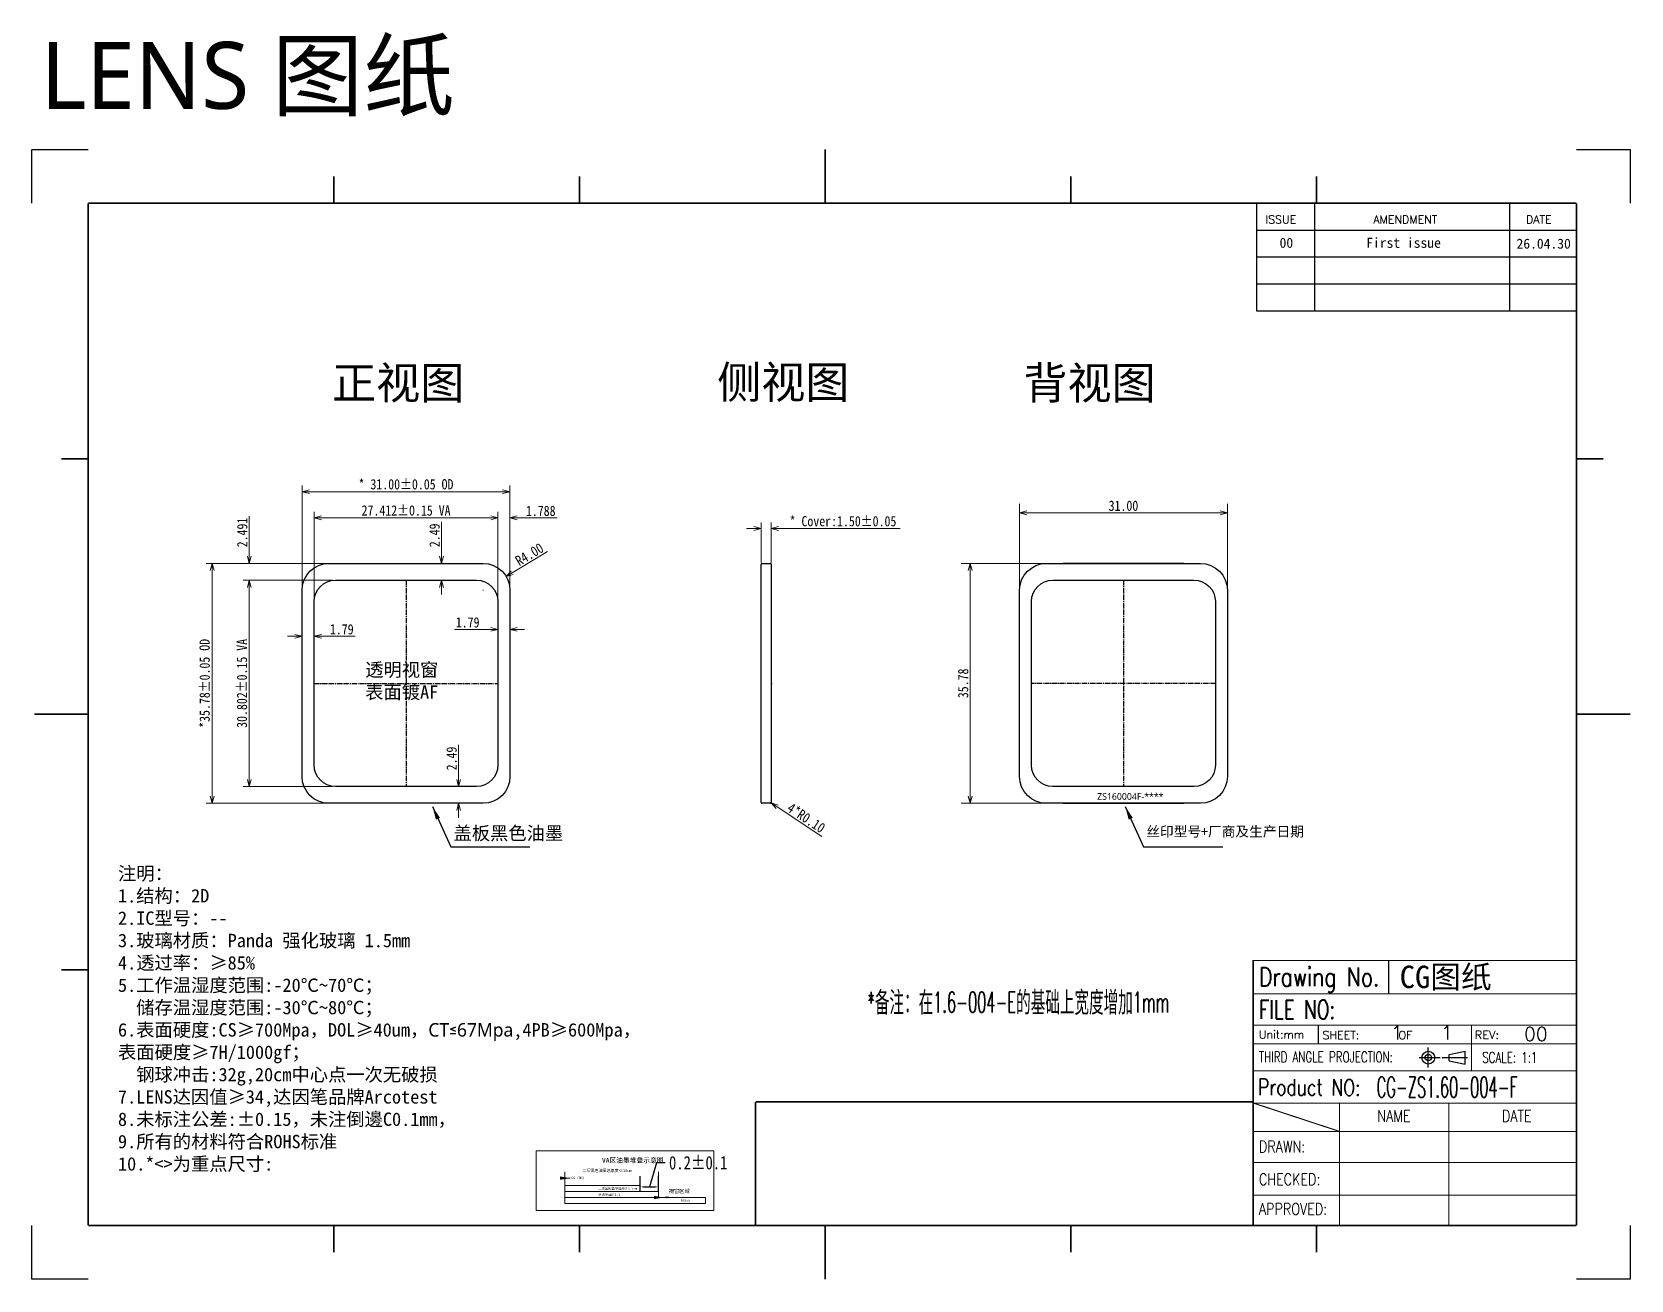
# Model space of a CAD drawing. Header units: millimetres. Extents: x 2678 to 7528, y -1679 to -1155.
# Drawn here: x 2677.9 to 2916.4, y -1398.9 to -1212.7 of the extents above; entities that cross this region are included whole.
import ezdxf
from ezdxf.enums import TextEntityAlignment as Align

# ---------------------------------------------------------------- set-up
doc = ezdxf.new("R2010")
doc.units = ezdxf.units.MM
doc.linetypes.add('CENTER', pattern=[50.8, 31.75, -6.35, 6.35, -6.35])
doc.linetypes.add('CENTER2', pattern=[1.125, 0.75, -0.125, 0.125, -0.125])
doc.layers.add('COVER LENS', color=6, linetype='Continuous')
doc.layers.add('PANEL', color=7, linetype='Continuous')
doc.layers.add('Dim', color=3, linetype='Continuous', lineweight=13)
doc.styles.add('Arial', font='')
doc.styles.add('CCN-1', font='', dxfattribs={"width": 0.85})
doc.styles.add('DIM', font='txt.shx', dxfattribs={"bigfont": 'chineset.shx'})
doc.styles.add('ROMAND', font='romans.shx', dxfattribs={"height": 2.5})
doc.styles.get("Standard").update_dxf_attribs({"font": 'arial.ttf'})
doc.styles.add('TITLE', font='ROMANT.SHX')
doc.styles.add('W', font='', dxfattribs={"width": 0.8, "height": 2})
doc.styles.add('ZFF-雅黑', font='')
doc.styles.add('宋体', font='')
doc.styles.add('样式 4', font='')
doc.styles.add('粗体汉字', font='')
doc.styles.add('黑体', font='')
doc.styles.get('Arial').set_extended_font_data('SimSun')
doc.styles.get('CCN-1').set_extended_font_data('SimSun')
doc.styles.get('W').set_extended_font_data('SimHei')
doc.styles.get('ZFF-雅黑').set_extended_font_data('Microsoft YaHei')
doc.styles.get('宋体').set_extended_font_data('SimSun')
doc.styles.get('样式 4').set_extended_font_data('SimSun')
doc.styles.get('粗体汉字').set_extended_font_data('SimHei')
doc.styles.get('黑体').set_extended_font_data('SimHei')
doc.dimstyles.new('dfo', dxfattribs={"dimtxt": 2, "dimasz": 1.5, "dimexe": 0.18, "dimexo": 0.0625, "dimgap": 0.19, "dimtad": 1, "dimzin": 0, "dimdsep": 46, "dimtxsty": 'Standard', "dimcen": 0.09, "dimclrd": 256, "dimclre": 256, "dimclrt": 256, "dimadec": 0, "dimazin": 0, "dimtfac": 1, "dimtofl": 0, "dimtmove": 0, "dimatfit": 3, "dimfxl": 1, "dimtolj": 1, "dimtzin": 0, "dimlwd": -1, "dimlwe": -1, "dimarcsym": 0})
doc.dimstyles.new('DIM-CCN', dxfattribs={"dimscale": 0.9, "dimtxt": 1.7, "dimasz": 1.2, "dimexe": 1.5, "dimexo": 0.5, "dimgap": 0.3, "dimtad": 1, "dimzin": 0, "dimdsep": 46, "dimtxsty": 'CCN-1', "dimblk": 'OPEN30', "dimcen": 0.05, "dimclrd": 256, "dimclre": 256, "dimclrt": 7, "dimadec": 0, "dimazin": 0, "dimtfac": 1, "dimtofl": 0, "dimtmove": 0, "dimatfit": 3, "dimldrblk": 'OPEN30', "dimfxl": 1, "dimtolj": 1, "dimtzin": 0, "dimlwd": -1, "dimlwe": -1, "dimarcsym": 0})
doc.dimstyles.new('W', dxfattribs={"dimtxt": 2, "dimasz": 3, "dimexe": 1.6, "dimexo": 0, "dimtad": 0, "dimzin": 0, "dimdsep": 46, "dimtxsty": 'W', "dimblk": 'CLOSEDBLANK', "dimcen": 0, "dimclrd": 4, "dimclre": 4, "dimclrt": 4, "dimadec": 0, "dimazin": 0, "dimtp": 0.0001, "dimtm": 0.0001, "dimtfac": 1, "dimtmove": 1, "dimatfit": 3, "dimldrblk": 'CLOSEDBLANK', "dimfxl": 1, "dimtolj": 1, "dimtzin": 0, "dimarcsym": 0})
doc.dimstyles.new('标注模版', dxfattribs={"dimtxt": 1.6, "dimasz": 2, "dimexe": 0.5, "dimexo": 0.5, "dimgap": 0.2, "dimtad": 1, "dimzin": 1, "dimdsep": 46, "dimtxsty": 'Arial', "dimcen": 1, "dimclrd": 3, "dimclre": 3, "dimclrt": 3, "dimadec": 0, "dimazin": 0, "dimtp": 1.2, "dimtm": 1.2, "dimtfac": 1, "dimtmove": 0, "dimatfit": 3, "dimfxl": 1, "dimtolj": 1, "dimarcsym": 0})

msp = doc.modelspace()

# ---------------------------------------------------------------- texts
at = {"style": 'ROMAND'}
for s, height, p in [('ISSUE', 1.2042, (2861.8826, -1241.231)), ('AMENDMENT', 1.2042, (2877.9808, -1241.231)), ('DATE', 1.2042, (2900.7623, -1241.231)), ('Unit:mm', 1.2042, (2860.9092, -1362.8473)), ('SHEET:      OF', 1.204199, (2870.4059, -1362.9432))]:
    msp.add_text(s, height=height, dxfattribs=at).set_placement(p)
at = {"lineweight": 0}
for s, height, style, p in [('00', 1.48845, '宋体', (2863.994, -1244.8573)), ('First issue', 1.48845, '宋体', (2876.919, -1244.8573)), ('26.04.30', 1.48845, '宋体', (2899.3435, -1244.9813)), ('CG图纸', 3.35282, '粗体汉字', (2881.9207, -1355.3234))]:
    msp.add_text(s, height=height, dxfattribs=dict(at, style=style)).set_placement(p)
at = {"style": 'ROMAND'}
for s, height, width, p, p2 in [('Drawing No.', 2.809797, 0.808172, (2860.9092, -1355.0528), (2878.8796, -1355.0528)), ('FILE NO:', 2.8098, 0.751501, (2860.9092, -1359.9209), (2872.2918, -1359.9209)), ('REV:', 1.2042, 1.09817, (2893.102, -1362.9096), (2896.7449, -1362.9096))]:
    msp.add_text(s, height=height, dxfattribs=dict(at, width=width)).set_placement(p, p2, align=Align.FIT)
at = {"color": 2, "lineweight": 0, "style": 'TITLE', "width": 0.517102}
for s, p in [('*备注：在1.6-004-E的基础上宽度增加1mm', (2802.5231, -1358.9625)), ('CG-ZS1.60-004-F', (2878.4775, -1371.6369))]:
    msp.add_text(s, height=3.084143, dxfattribs=at).set_placement(p)
at = {"color": 1, "lineweight": 0, "style": 'DIM'}
for s, height, p in [('1', 2.069, (2880.6082, -1363.0031)), ('1', 2.069, (2888.0655, -1363.0031)), ('00', 2.06902, (2900.4542, -1363.203))]:
    msp.add_text(s, height=height, dxfattribs=at).set_placement(p)
at = {"style": 'ROMAND'}
for s, height, width, p in [('THIRD ANGLE PROJECTION:', 1.605598, 0.7, (2860.9092, -1366.3962)), ('SCALE: 1:1', 1.6056, 0.7, (2894.2217, -1366.4715)), ('DRAWN:', 1.73884, 0.8, (2860.9092, -1379.8288)), ('CHECKED:', 1.73884, 0.8, (2860.9092, -1384.722)), ('APPROVED:', 1.73884, 0.8, (2860.9092, -1389.1508))]:
    msp.add_text(s, height=height, dxfattribs=dict(at, width=width)).set_placement(p)
at = {"style": 'ROMAND', "width": 0.799028}
msp.add_text('Product NO:', height=2.440509, rotation=359.698507, dxfattribs=at).set_placement((2860.7815, -1371.3061), (2876.0557, -1371.3865), align=Align.FIT)
at = {"style": 'ROMAND', "width": 0.8}
for s, p in [('NAME', (2881.061, -1374.3884)), ('DATE', (2899.3804, -1374.3884))]:
    msp.add_text(s, height=1.73884, dxfattribs=at).set_placement(p, align=Align.MIDDLE_CENTER)
at = {"attachment_point": 1}
for s, insert, char_height, width, style in [('{\\fMicrosoft YaHei|b0|i0|c134|p34;\\C4;LENS 图纸}', (2679.1583, -1214.1258), 10, 460.66153, '样式 4'), ('{\\fSimHei|b0|i0|c134|p49;\\C4;注明：\\P1.结构：\\C1;2D\\P\\C4;2.IC型号：\\C1;--\\P\\C4;3.玻璃材质：\\fSimSun|b0|i0|c134|p2;\\C1;Panda\\C3; 强化玻璃 1.5mm\\fSimHei|b0|i0|c134|p49;\\C4;\\P4.透过率：≥85%\\P5.工作温湿度范围:-20℃~70℃；\\P  储存温湿度范围:-30℃~80℃；\\P6.表面硬度:\\fSimSun|b0|i0|c134|p2;\\C1;CS≥700Mpa，DOL≥40um，\\fMicrosoft YaHei|b0|i0|c134|p34;CT≤67Mpa\\fSimSun|b0|i0|c134|p2;,4PB≥600Mpa，\\fMicrosoft YaHei|b0|i0|c134|p34;\\P\\fSimSun|b0|i0|c134|p2;\\C3;表面硬度≥7H/1000gf；\\fSimHei|b0|i0|c134|p49;\\C4;\\P  钢球冲击:32g,20cm中心点一次无破损\\P7.LENS达因值≥34,达因笔品牌Arcotest\\P8.未标注公差:±0.15\\C1;，\\fSimSun|b0|i0|c134|p2;\\C3;未注倒邊C0.1mm，\\fSimHei|b0|i0|c134|p49;\\C1;\\P\\C4;9.所有的材料符合ROHS标准\\P10.*<>为重点尺寸:}', (2690.7001, -1337.2112), 2, 121.20011, '宋体')]:
    msp.add_mtext(s, dxfattribs=dict(at, insert=insert, char_height=char_height, width=width, style=style))
at = {"color": 7, "insert": (2836.7764, -1326.2216), "char_height": 1, "width": 14.579114, "attachment_point": 1, "style": 'ZFF-雅黑'}
msp.add_mtext('ZS160004F-****', dxfattribs=at)
at = {"color": 6, "lineweight": 13, "insert": (2772.8715, -1385.3332), "char_height": 0.56, "width": 5.59809, "attachment_point": 1, "style": '黑体'}
msp.add_mtext('{\\fSimSun|b0|i0|c134|p2;视窗区域}', dxfattribs=at)
at = {"layer": 'Dim', "attachment_point": 1}
for s, insert, char_height, width in [('{\\fSimSun|b0|i0|c134|p2;正视图}', (2722.6482, -1262.604), 4.815795, 24.830797), ('{\\fSimSun|b0|i0|c134|p2;侧视图}', (2780.1064, -1262.512), 4.815795, 24.830797), ('{\\fSimSun|b0|i0|c134|p2;背视图}', (2825.7831, -1262.6106), 4.815795, 24.830797), ('{\\fSimSun|b0|i0|c134|p2;透明视窗\\P表面镀AF}', (2727.5835, -1306.8164), 2, 194.040456)]:
    msp.add_mtext(s, dxfattribs=dict(at, insert=insert, char_height=char_height, width=width))
at = {"layer": 'Dim', "width": 194.040456, "attachment_point": 1, "style": '宋体'}
for s, insert, char_height in [('{\\fNSimSun|b0|i0|c134|p49;盖板黑色油墨}', (2740.7564, -1331.2029), 2), ('{\\fNSimSun|b0|i0|c134|p49;丝印型号+厂商及生产日期}', (2844.1047, -1331.2029), 1.5)]:
    msp.add_mtext(s, dxfattribs=dict(at, insert=insert, char_height=char_height))
at = {"layer": 'Dim', "lineweight": 13, "attachment_point": 1}
for s, insert, char_height, width in [('{\\fSimSun|b0|i0|c134|p2;VA区油墨堆叠示意图}', (2762.901, -1380.6578), 0.72, 18.435545), ('{\\fSimSun|b0|i0|c134|p2;CG (OD)}', (2758.3429, -1383.4591), 0.35, 6.182969), ('{\\fSimSun|b0|i0|c134|p2;二层黑色油墨总厚度≤15\\C3;um}', (2760.0401, -1382.3316), 0.42336, 7.557771), ('{\\fSimSun|b0|i0|c134|p2;头次黑丝印1:1}', (2762.3615, -1385.9801), 0.35, 6.182969), ('{\\fSimSun|b0|i0|c134|p2;二次黑视窗单边外扩0.2mm}', (2762.3615, -1385.0685), 0.35, 6.182969), ('{\\fSimSun|b0|i0|c134|p2;VA}', (2772.3429, -1386.3465), 0.35, 6.182969), ('{\\fSimSun|b0|i0|c134|p2;Glass}', (2774.661, -1386.783), 0.35, 6.182969)]:
    msp.add_mtext(s, dxfattribs=dict(at, insert=insert, char_height=char_height, width=width))

# ---------------------------------------------------------------- blocks, each defined once
blk = doc.blocks.new('*D193')
at = {"color": 4, "lineweight": -2}
for p, q in [((2768.61, -1385.68), (2768.61, -1383.38)), ((2771.06, -1381.39), (2769.98, -1384.98)), ((2772.31, -1381.39), (2771.06, -1381.39)), ((2771.35, -1385.68), (2771.35, -1383.38)), ((2769.11, -1384.98), (2770.85, -1384.98))]:
    blk.add_line(p, q, dxfattribs=at)
at = {"color": 4}
for points in [[(2769.11, -1384.9), (2769.11, -1385.06), (2768.61, -1384.98)], [(2770.85, -1385.06), (2770.85, -1384.9), (2771.35, -1384.98)]]:
    blk.add_solid(points, dxfattribs=at)
at = {"layer": 'Defpoints', "color": 0}
for p in [(2768.61, -1385.68), (2771.35, -1384.98), (2771.35, -1385.68)]:
    blk.add_point(p, dxfattribs=at)
at = {"color": 4, "lineweight": 13, "insert": (2777.26, -1381.39), "char_height": 2, "attachment_point": 5, "style": 'W'}
blk.add_mtext('\\A1;0.2%%P0.1', dxfattribs=at)
blk = doc.blocks.new('_CLOSEDBLANK')
at = {"color": 0, "linetype": 'ByBlock'}
for p, q in [((-1, 0.17), (0, 0)), ((-1, 0.17), (-1, -0.17)), ((0, 0), (-1, -0.17))]:
    blk.add_line(p, q, dxfattribs=at)
blk = doc.blocks.new('_Open30')
at = {"color": 0, "linetype": 'ByBlock', "lineweight": -2}
for p, q in [((-1, 0.27), (0, 0)), ((0, 0), (-1, -0.27)), ((0, 0), (-1, 0))]:
    blk.add_line(p, q, dxfattribs=at)
blk = doc.blocks.new('*D194')
at = {"layer": 'Defpoints', "color": 0}
for p in [(2747.38, -1285.16), (2719.97, -1297.9), (2747.38, -1298.18)]:
    blk.add_point(p, dxfattribs=at)
at = {"layer": 'Dim'}
for p, q in [((2719.97, -1297.45), (2719.97, -1284.26)), ((2721.05, -1285.16), (2746.3, -1285.16)), ((2747.38, -1297.73), (2747.38, -1284.26))]:
    blk.add_line(p, q, dxfattribs=at)
at = {"layer": 'Dim', "xscale": 1.08, "yscale": 1.08, "zscale": 1.08, "rotation": 180}
blk.add_blockref('_Open30', (2719.97, -1285.16), dxfattribs=at)
at = {"layer": 'Dim', "xscale": 1.08, "yscale": 1.08, "zscale": 1.08}
blk.add_blockref('_Open30', (2747.38, -1285.16), dxfattribs=at)
at = {"layer": 'Dim', "color": 7, "insert": (2733.68, -1284.06), "char_height": 1.53, "attachment_point": 5, "style": 'CCN-1'}
blk.add_mtext('27.412%%P0.15 VA', dxfattribs=at)
blk = doc.blocks.new('*D195')
at = {"layer": 'Defpoints', "color": 0}
for p in [(2710.29, -1294.45), (2723.16, -1294.45), (2723.16, -1325.25)]:
    blk.add_point(p, dxfattribs=at)
at = {"layer": 'Dim'}
for p, q in [((2722.71, -1294.45), (2709.39, -1294.45)), ((2710.29, -1324.17), (2710.29, -1295.53)), ((2722.71, -1325.25), (2709.39, -1325.25))]:
    blk.add_line(p, q, dxfattribs=at)
at = {"layer": 'Dim', "xscale": 1.08, "yscale": 1.08, "zscale": 1.08}
for p, rotation in [((2710.29, -1294.45), 90), ((2710.29, -1325.25), 270)]:
    blk.add_blockref('_Open30', p, dxfattribs=dict(at, rotation=rotation))
at = {"layer": 'Dim', "color": 7, "insert": (2709.2, -1309.85), "char_height": 1.53, "attachment_point": 5, "rotation": 90, "style": 'CCN-1'}
blk.add_mtext('30.802%%P0.15 VA', dxfattribs=at)
blk = doc.blocks.new('*D196')
at = {"layer": 'Defpoints', "color": 0}
for p in [(2724.67, -1291.95), (2704.74, -1327.74), (2724.67, -1327.74)]:
    blk.add_point(p, dxfattribs=at)
at = {"layer": 'Dim'}
for p, q in [((2724.22, -1291.95), (2703.84, -1291.95)), ((2704.74, -1293.03), (2704.74, -1326.66)), ((2724.22, -1327.74), (2703.84, -1327.74))]:
    blk.add_line(p, q, dxfattribs=at)
at = {"layer": 'Dim', "xscale": 1.08, "yscale": 1.08, "zscale": 1.08}
for p, rotation in [((2704.74, -1291.95), 90), ((2704.74, -1327.74), 270)]:
    blk.add_blockref('_Open30', p, dxfattribs=dict(at, rotation=rotation))
at = {"layer": 'Dim', "color": 7, "insert": (2703.64, -1309.85), "char_height": 1.53, "attachment_point": 5, "rotation": 90, "style": 'CCN-1'}
blk.add_mtext('{\\C1;*}35.78%%P0.05 OD', dxfattribs=at)
blk = doc.blocks.new('*D197')
at = {"layer": 'Defpoints', "color": 0}
for p in [(2749.17, -1281.25), (2718.17, -1298.25), (2749.17, -1298.25)]:
    blk.add_point(p, dxfattribs=at)
at = {"layer": 'Dim'}
for p, q in [((2718.17, -1297.8), (2718.17, -1280.35)), ((2749.17, -1297.8), (2749.17, -1280.35)), ((2719.25, -1281.25), (2748.09, -1281.25))]:
    blk.add_line(p, q, dxfattribs=at)
at = {"layer": 'Dim', "xscale": 1.08, "yscale": 1.08, "zscale": 1.08, "rotation": 180}
blk.add_blockref('_Open30', (2718.17, -1281.25), dxfattribs=at)
at = {"layer": 'Dim', "xscale": 1.08, "yscale": 1.08, "zscale": 1.08}
blk.add_blockref('_Open30', (2749.17, -1281.25), dxfattribs=at)
at = {"layer": 'Dim', "color": 7, "insert": (2733.67, -1280.15), "char_height": 1.53, "attachment_point": 5, "style": 'CCN-1'}
blk.add_mtext('{\\C1;*} 31.00%%P0.05 OD', dxfattribs=at)
blk = doc.blocks.new('*D198')
at = {"layer": 'Defpoints', "color": 0}
for p in [(2710.29, -1291.95), (2724.67, -1291.95), (2723.16, -1294.45)]:
    blk.add_point(p, dxfattribs=at)
at = {"layer": 'Dim'}
for p, q in [((2710.29, -1290.87), (2710.29, -1284.89)), ((2724.22, -1291.95), (2709.39, -1291.95)), ((2722.71, -1294.45), (2709.39, -1294.45)), ((2710.29, -1295.53), (2710.29, -1296.61))]:
    blk.add_line(p, q, dxfattribs=at)
at = {"layer": 'Dim', "xscale": 1.08, "yscale": 1.08, "zscale": 1.08}
for p, rotation in [((2710.29, -1291.95), 270), ((2710.29, -1294.45), 90)]:
    blk.add_blockref('_Open30', p, dxfattribs=dict(at, rotation=rotation))
at = {"layer": 'Dim', "color": 7, "insert": (2709.25, -1287.34), "char_height": 1.53, "attachment_point": 5, "rotation": 90, "style": 'CCN-1'}
blk.add_mtext('\\A1;2.491', dxfattribs=at)
blk = doc.blocks.new('*D199')
at = {"layer": 'Defpoints', "color": 0}
for p in [(2749.17, -1285.16), (2747.38, -1298.18), (2749.17, -1298.25)]:
    blk.add_point(p, dxfattribs=at)
at = {"layer": 'Dim'}
for p, q in [((2746.3, -1285.16), (2745.22, -1285.16)), ((2747.38, -1297.73), (2747.38, -1284.26)), ((2749.17, -1297.8), (2749.17, -1284.26)), ((2750.25, -1285.16), (2756.2, -1285.16))]:
    blk.add_line(p, q, dxfattribs=at)
at = {"layer": 'Dim', "xscale": 1.08, "yscale": 1.08, "zscale": 1.08}
blk.add_blockref('_Open30', (2747.38, -1285.16), dxfattribs=at)
at = {"layer": 'Dim', "xscale": 1.08, "yscale": 1.08, "zscale": 1.08, "rotation": 180}
blk.add_blockref('_Open30', (2749.17, -1285.16), dxfattribs=at)
at = {"layer": 'Dim', "color": 7, "insert": (2753.77, -1284.12), "char_height": 1.53, "attachment_point": 5, "style": 'CCN-1'}
blk.add_mtext('\\A1;1.788', dxfattribs=at)
blk = doc.blocks.new('*D200')
at = {"layer": 'Defpoints', "color": 0}
for p in [(2786.65, -1286.76), (2786.65, -1292.25), (2788.15, -1292.25)]:
    blk.add_point(p, dxfattribs=at)
at = {"layer": 'Dim'}
for p, q in [((2785.57, -1286.76), (2784.49, -1286.76)), ((2786.65, -1291.8), (2786.65, -1285.86)), ((2788.15, -1291.8), (2788.15, -1285.86)), ((2789.23, -1286.76), (2807.41, -1286.76))]:
    blk.add_line(p, q, dxfattribs=at)
at = {"layer": 'Dim', "xscale": 1.08, "yscale": 1.08, "zscale": 1.08}
blk.add_blockref('_Open30', (2786.65, -1286.76), dxfattribs=at)
at = {"layer": 'Dim', "xscale": 1.08, "yscale": 1.08, "zscale": 1.08, "rotation": 180}
blk.add_blockref('_Open30', (2788.15, -1286.76), dxfattribs=at)
at = {"layer": 'Dim', "color": 7, "insert": (2798.86, -1285.66), "char_height": 1.53, "attachment_point": 5, "style": 'CCN-1'}
blk.add_mtext('{\\C1;*} Cover:1.50%%P0.05', dxfattribs=at)
blk = doc.blocks.new('*D201')
at = {"layer": 'Defpoints', "color": 0}
for p in [(2718.17, -1302.83), (2719.96, -1302.83), (2719.96, -1302.83)]:
    blk.add_point(p, dxfattribs=at)
at = {"layer": 'Dim'}
for p, q in [((2718.17, -1302.38), (2718.17, -1301.48)), ((2719.96, -1302.38), (2719.96, -1301.48)), ((2717.09, -1302.83), (2716.01, -1302.83)), ((2721.04, -1302.83), (2726.07, -1302.83))]:
    blk.add_line(p, q, dxfattribs=at)
at = {"layer": 'Dim', "xscale": 1.08, "yscale": 1.08, "zscale": 1.08}
blk.add_blockref('_Open30', (2718.17, -1302.83), dxfattribs=at)
at = {"layer": 'Dim', "xscale": 1.08, "yscale": 1.08, "zscale": 1.08, "rotation": 180}
blk.add_blockref('_Open30', (2719.96, -1302.83), dxfattribs=at)
at = {"layer": 'Dim', "color": 7, "insert": (2724.09, -1301.79), "char_height": 1.53, "attachment_point": 5, "style": 'CCN-1'}
blk.add_mtext('\\A1;1.79', dxfattribs=at)
blk = doc.blocks.new('*D202')
at = {"layer": 'Defpoints', "color": 0}
for p in [(2749.17, -1301.79), (2747.38, -1302.83), (2749.17, -1302.83)]:
    blk.add_point(p, dxfattribs=at)
at = {"layer": 'Dim'}
for p, q in [((2746.3, -1301.79), (2740.9, -1301.79)), ((2747.38, -1302.38), (2747.38, -1300.44)), ((2749.17, -1302.38), (2749.17, -1300.44)), ((2750.25, -1301.79), (2751.33, -1301.79))]:
    blk.add_line(p, q, dxfattribs=at)
at = {"layer": 'Dim', "xscale": 1.08, "yscale": 1.08, "zscale": 1.08}
blk.add_blockref('_Open30', (2747.38, -1301.79), dxfattribs=at)
at = {"layer": 'Dim', "xscale": 1.08, "yscale": 1.08, "zscale": 1.08, "rotation": 180}
blk.add_blockref('_Open30', (2749.17, -1301.79), dxfattribs=at)
at = {"layer": 'Dim', "color": 7, "insert": (2742.87, -1300.76), "char_height": 1.53, "attachment_point": 5, "style": 'CCN-1'}
blk.add_mtext('\\A1;1.79', dxfattribs=at)
blk = doc.blocks.new('*D203')
at = {"layer": 'Defpoints', "color": 0}
for p in [(2737.48, -1291.95), (2738.97, -1291.95), (2737.48, -1294.45)]:
    blk.add_point(p, dxfattribs=at)
at = {"layer": 'Dim'}
for p, q in [((2738.97, -1290.87), (2738.97, -1285.73)), ((2737.93, -1291.95), (2740.32, -1291.95)), ((2737.93, -1294.45), (2740.32, -1294.45)), ((2738.97, -1295.53), (2738.97, -1296.61))]:
    blk.add_line(p, q, dxfattribs=at)
at = {"layer": 'Dim', "xscale": 1.08, "yscale": 1.08, "zscale": 1.08}
for p, rotation in [((2738.97, -1291.95), 270), ((2738.97, -1294.45), 90)]:
    blk.add_blockref('_Open30', p, dxfattribs=dict(at, rotation=rotation))
at = {"layer": 'Dim', "color": 7, "insert": (2737.94, -1287.76), "char_height": 1.53, "attachment_point": 5, "rotation": 90, "style": 'CCN-1'}
blk.add_mtext('\\A1;2.49', dxfattribs=at)
blk = doc.blocks.new('*D204')
at = {"layer": 'Defpoints', "color": 0}
for p in [(2740.41, -1325.25), (2741.52, -1325.25), (2740.41, -1327.74)]:
    blk.add_point(p, dxfattribs=at)
at = {"layer": 'Dim'}
for p, q in [((2741.52, -1324.17), (2741.52, -1319.02)), ((2740.86, -1325.25), (2742.87, -1325.25)), ((2740.86, -1327.74), (2742.87, -1327.74)), ((2741.52, -1328.82), (2741.52, -1329.9))]:
    blk.add_line(p, q, dxfattribs=at)
at = {"layer": 'Dim', "xscale": 1.08, "yscale": 1.08, "zscale": 1.08}
for p, rotation in [((2741.52, -1325.25), 270), ((2741.52, -1327.74), 90)]:
    blk.add_blockref('_Open30', p, dxfattribs=dict(at, rotation=rotation))
at = {"layer": 'Dim', "color": 7, "insert": (2740.48, -1321.06), "char_height": 1.53, "attachment_point": 5, "rotation": 90, "style": 'CCN-1'}
blk.add_mtext('\\A1;2.49', dxfattribs=at)
blk = doc.blocks.new('*D205')
at = {"layer": 'Defpoints', "color": 0}
for p in [(2748.6, -1293.9), (2745.17, -1295.95)]:
    blk.add_point(p, dxfattribs=at)
at = {"layer": 'Dim'}
for p, q in [((2754.77, -1290.19), (2749.53, -1293.34)), ((2745.13, -1295.95), (2745.22, -1295.95)), ((2745.17, -1296), (2745.17, -1295.91))]:
    blk.add_line(p, q, dxfattribs=at)
at = {"layer": 'Dim', "xscale": 1.08, "yscale": 1.08, "zscale": 1.08, "rotation": 210.959761163623}
blk.add_blockref('_Open30', (2748.6, -1293.9), dxfattribs=at)
at = {"layer": 'Dim', "color": 7, "insert": (2752.08, -1290.6), "char_height": 1.53, "attachment_point": 5, "rotation": 30.9598, "style": 'CCN-1'}
blk.add_mtext('\\A1;R4.00', dxfattribs=at)
blk = doc.blocks.new('*D206')
at = {"layer": 'Defpoints', "color": 0}
for p in [(2856.2, -1284.4), (2825.2, -1295.95), (2856.2, -1295.95)]:
    blk.add_point(p, dxfattribs=at)
at = {"layer": 'Dim'}
for p, q in [((2825.2, -1295.5), (2825.2, -1283.05)), ((2856.2, -1295.5), (2856.2, -1283.05)), ((2826.28, -1284.4), (2855.12, -1284.4))]:
    blk.add_line(p, q, dxfattribs=at)
at = {"layer": 'Dim', "xscale": 1.08, "yscale": 1.08, "zscale": 1.08, "rotation": 180}
blk.add_blockref('_Open30', (2825.2, -1284.4), dxfattribs=at)
at = {"layer": 'Dim', "xscale": 1.08, "yscale": 1.08, "zscale": 1.08}
blk.add_blockref('_Open30', (2856.2, -1284.4), dxfattribs=at)
at = {"layer": 'Dim', "color": 7, "insert": (2840.7, -1283.36), "char_height": 1.53, "attachment_point": 5, "style": 'CCN-1'}
blk.add_mtext('\\A1;31.00', dxfattribs=at)
blk = doc.blocks.new('*D207')
at = {"layer": 'Defpoints', "color": 0}
for p in [(2829.7, -1291.95), (2817.83, -1327.74), (2829.7, -1327.74)]:
    blk.add_point(p, dxfattribs=at)
at = {"layer": 'Dim'}
for p, q in [((2829.25, -1291.95), (2816.48, -1291.95)), ((2817.83, -1293.03), (2817.83, -1326.66)), ((2829.25, -1327.74), (2816.48, -1327.74))]:
    blk.add_line(p, q, dxfattribs=at)
at = {"layer": 'Dim', "xscale": 1.08, "yscale": 1.08, "zscale": 1.08}
for p, rotation in [((2817.83, -1291.95), 89.99999999999928), ((2817.83, -1327.74), 269.9999999999993)]:
    blk.add_blockref('_Open30', p, dxfattribs=dict(at, rotation=rotation))
at = {"layer": 'Dim', "color": 7, "insert": (2816.79, -1309.85), "char_height": 1.53, "attachment_point": 5, "rotation": 90, "style": 'CCN-1'}
blk.add_mtext('\\A1;35.78', dxfattribs=at)
blk = doc.blocks.new('*D225')
at = {"layer": 'Defpoints', "color": 0}
for p in [(2788.05, -1327.64), (2788.13, -1327.69)]:
    blk.add_point(p, dxfattribs=at)
at = {"layer": 'Dim'}
for p, q in [((2788.01, -1327.64), (2788.1, -1327.64)), ((2788.05, -1327.68), (2788.05, -1327.59)), ((2795.68, -1332.69), (2789.04, -1328.29))]:
    blk.add_line(p, q, dxfattribs=at)
at = {"layer": 'Dim', "xscale": 1.08, "yscale": 1.08, "zscale": 1.08, "rotation": 146.5217195970233}
blk.add_blockref('_Open30', (2788.13, -1327.69), dxfattribs=at)
at = {"layer": 'Dim', "color": 7, "insert": (2793.38, -1329.92), "char_height": 1.53, "attachment_point": 5, "rotation": 326.5217, "style": 'CCN-1'}
blk.add_mtext('4*R0.10', dxfattribs=at)

# ---------------------------------------------------------------- dimensions: what is measured, and where the dimension line sits
at = {"lineweight": 13}
dim = msp.add_linear_dim(base=(2771.35, -1384.9793), p1=(2768.611, -1385.6764), p2=(2771.35, -1385.6764), text='0.2%%P0.1', dimstyle='W', override={"dimtxt": 2, "dimasz": 0.5, "dimsah": 1}, dxfattribs=at)
dim.commit()
dim.dimension.update_dxf_attribs({"geometry": '*D193', "text_midpoint": (2772.9319, -1381.3912)})
at = {"layer": 'Dim'}
for base, p1, p2, text, override, picture, middle in [((2749.1712, -1281.2486), (2718.1712, -1298.255), (2749.1712, -1298.255), '{\\C1;*} <>%%P0.05 OD', {"dimexe": 1}, '*D197', (2733.6712, -1280.1538)), ((2747.3832, -1285.1573), (2719.9709, -1297.9028), (2747.3832, -1298.1758), '<>%%P0.15 VA', {"dimexe": 1, "dimdec": 3}, '*D194', (2733.6771, -1284.0624))]:
    dim = msp.add_linear_dim(base=base, p1=p1, p2=p2, text=text, dimstyle='DIM-CCN', override=override, dxfattribs=at)
    dim.commit()
    dim.dimension.update_dxf_attribs({"geometry": picture, "text_midpoint": middle})
for base, p1, p2, override, picture, middle in [((2749.1712, -1285.1573), (2747.3832, -1298.1758), (2749.1712, -1298.255), {"dimexe": 1, "dimdec": 3}, '*D199', (2753.7663, -1284.1223)), ((2719.9592, -1302.83), (2718.1712, -1302.83), (2719.9592, -1302.83), {"dimarcsym": 1}, '*D201', (2724.093, -1301.795))]:
    dim = msp.add_linear_dim(base=base, p1=p1, p2=p2, dimstyle='DIM-CCN', override=override, dxfattribs=at)
    dim.commit()
    dim.dimension.update_dxf_attribs({"geometry": picture, "text_midpoint": middle})
dim = msp.add_linear_dim(base=(2786.6515, -1286.7579), p1=(2788.1515, -1292.255), p2=(2786.6515, -1292.255), angle=180, text='{\\C1;*} Cover:<>%%P0.05', dimstyle='DIM-CCN', override={"dimexe": 1}, dxfattribs=at)
dim.commit()
dim.dimension.update_dxf_attribs({"geometry": '*D200', "text_midpoint": (2798.8604, -1286.7579), "dimtype": 160})
for p1, p2, distance, picture, middle in [((2825.2016, -1295.955), (2856.2016, -1295.955), 11.556, '*D206', (2840.7016, -1283.364)), ((2829.7016, -1291.955), (2829.7016, -1327.7386), -11.8738, '*D207', (2816.7928, -1309.8468))]:
    dim = msp.add_aligned_dim(p1=p1, p2=p2, distance=distance, dimstyle='DIM-CCN', override={"dimarcsym": 1}, dxfattribs=at)
    dim.commit()
    dim.dimension.update_dxf_attribs({"geometry": picture, "text_midpoint": middle})
for base, p1, p2, override, picture, middle in [((2710.29, -1291.955), (2723.1592, -1294.4458), (2724.6712, -1291.955), {"dimexe": 1, "dimdec": 3}, '*D198', (2709.255, -1287.3417)), ((2738.9702, -1291.955), (2737.4842, -1294.4458), (2737.4842, -1291.955), {"dimarcsym": 1}, '*D203', (2737.9352, -1287.7631)), ((2741.5171, -1325.2478), (2740.4092, -1327.7386), (2740.4092, -1325.2478), {"dimarcsym": 1}, '*D204', (2740.4821, -1321.0559))]:
    dim = msp.add_linear_dim(base=base, p1=p1, p2=p2, angle=90, dimstyle='DIM-CCN', override=override, dxfattribs=at)
    dim.commit()
    dim.dimension.update_dxf_attribs({"geometry": picture, "text_midpoint": middle})
dim = msp.add_radius_dim(center=(2745.1712, -1295.955), mpoint=(2748.6013, -1293.8972), dimstyle='DIM-CCN', override={"dimarcsym": 1}, dxfattribs=at)
dim.commit()
dim.dimension.update_dxf_attribs({"geometry": '*D205', "text_midpoint": (2751.0312, -1292.4396), "dimtype": 164})
for base, p1, p2, text, override, picture, middle in [((2704.7372, -1327.7386), (2724.6712, -1291.955), (2724.6712, -1327.7386), '{\\C1;*}<>%%P0.05 OD', {"dimexe": 1}, '*D196', (2703.6423, -1309.8468)), ((2710.29, -1294.4458), (2723.1592, -1325.2478), (2723.1592, -1294.4458), '<>%%P0.15 VA', {"dimexe": 1, "dimdec": 3}, '*D195', (2709.1951, -1309.8468))]:
    dim = msp.add_linear_dim(base=base, p1=p1, p2=p2, angle=90, text=text, dimstyle='DIM-CCN', override=override, dxfattribs=at)
    dim.commit()
    dim.dimension.update_dxf_attribs({"geometry": picture, "text_midpoint": middle})
dim = msp.add_linear_dim(base=(2749.1712, -1301.795), p1=(2747.3832, -1302.83), p2=(2749.1712, -1302.83), dimstyle='DIM-CCN', override={"dimarcsym": 1}, dxfattribs=at)
dim.commit()
dim.dimension.update_dxf_attribs({"geometry": '*D202', "text_midpoint": (2742.8726, -1301.795), "dimtype": 160})
dim = msp.add_radius_dim(center=(2788.0515, -1327.6386), mpoint=(2788.1349, -1327.6937), text='4*<>', dimstyle='DIM-CCN', override={"dimarcsym": 1}, dxfattribs=at)
dim.commit()
dim.dimension.update_dxf_attribs({"geometry": '*D225', "text_midpoint": (2788.4197, -1327.8821), "dimtype": 164})

# ---------------------------------------------------------------- linework, layer by layer
for p, q in [((2677.871, -1230.1708), (2686.26, -1230.1708)), ((2677.871, -1238.1987), (2677.871, -1230.1708)), ((2908.2743, -1230.1708), (2916.3023, -1230.1708)), ((2916.3023, -1230.1708), (2916.3023, -1238.1987)), ((2796.1994, -1238.1987), (2796.1994, -1234.1848)), ((2860.5532, -1238.1987), (2860.5532, -1254.2547)), ((2869.2493, -1254.2547), (2869.2493, -1238.1987)), ((2898.3514, -1254.2547), (2898.3514, -1238.1987)), ((2860.5532, -1242.2127), (2908.2743, -1242.2127)), ((2860.5532, -1246.2267), (2908.2743, -1246.2267)), ((2860.5532, -1250.2407), (2908.2743, -1250.2407)), ((2860.5532, -1254.2547), (2908.2743, -1254.2547)), ((2677.871, -1398.7586), (2677.871, -1390.7306)), ((2796.1994, -1390.7306), (2796.1994, -1394.7446)), ((2916.3023, -1390.7306), (2916.3023, -1398.7586)), ((2686.26, -1398.7586), (2677.871, -1398.7586)), ((2916.3023, -1398.7586), (2908.2743, -1398.7586))]:
    msp.add_line(p, q)
at = {"linetype": 'CENTER'}
for p, q in [((2886.1776, -1367.1699), (2886.1776, -1364.2078)), ((2884.8073, -1365.6889), (2887.9549, -1365.6889)), ((2888.2521, -1365.6889), (2892.0181, -1365.6889))]:
    msp.add_line(p, q, dxfattribs=at)
at = {"linetype": 'Continuous'}
for p, q in [((2889.2774, -1365.2096), (2891.6892, -1364.7303)), ((2889.2774, -1366.1681), (2889.2774, -1365.2096)), ((2889.2774, -1366.1681), (2891.6892, -1366.6474)), ((2891.6892, -1366.6474), (2891.6892, -1364.7303))]:
    msp.add_line(p, q, dxfattribs=at)
at = {"color": 3, "lineweight": 13}
msp.add_line((2757.35, -1387.029), (2757.35, -1382.7235), dxfattribs=at)
at = {"color": 1, "lineweight": 13}
msp.add_line((2771.35, -1386.5638), (2771.35, -1382.7235), dxfattribs=at)
at = {"color": 2, "lineweight": 13}
for p, q in [((2757.35, -1384.789), (2768.611, -1384.789)), ((2757.35, -1385.6764), (2757.35, -1384.789)), ((2768.611, -1385.6764), (2757.35, -1385.6764)), ((2768.611, -1384.789), (2768.611, -1385.6764))]:
    msp.add_line(p, q, dxfattribs=at)
at = {"color": 6, "lineweight": 13}
for p, q in [((2757.35, -1386.5638), (2778.3304, -1386.5638)), ((2757.35, -1387.4512), (2757.35, -1386.5638)), ((2757.35, -1386.5638), (2757.35, -1387.4512)), ((2778.3304, -1387.4512), (2757.35, -1387.4512)), ((2778.3304, -1386.5638), (2778.3304, -1387.4512))]:
    msp.add_line(p, q, dxfattribs=at)
for points, const_width in [([(2796.1994, -1238.1987), (2796.1994, -1230.1708)], 0.2408), ([(2722.9064, -1238.1987), (2722.9064, -1234.1848)], 0.2408), ([(2759.5529, -1238.1987), (2759.5529, -1234.1848)], 0.2408), ([(2832.8459, -1238.1987), (2832.8459, -1234.1848)], 0.2408), ([(2869.4924, -1238.1987), (2869.4924, -1234.1848)], 0.2408), ([(2686.26, -1238.1987), (2908.2743, -1238.1987)], 0.2408), ([(2686.26, -1390.7306), (2686.26, -1238.1987)], 0.2408), ([(2908.2743, -1238.1987), (2908.2743, -1390.7306)], 0.2408), ([(2686.26, -1276.3317), (2682.246, -1276.3317)], 0.2408), ([(2908.2743, -1276.3317), (2912.2883, -1276.3317)], 0.2408), ([(2678.232, -1314.4647), (2686.26, -1314.4647)], 0.2408), ([(2908.2743, -1314.4647), (2912.2883, -1314.4647)], 0.2408), ([(2908.2743, -1314.4647), (2916.3023, -1314.4647)], 0.2408), ([(2686.26, -1352.5976), (2682.246, -1352.5976)], 0.2408), ([(2860.0653, -1351.2067), (2908.2743, -1351.2067)], 0.1606), ([(2880.2645, -1356.162), (2880.2645, -1351.2067)], 0.1606), ([(2860.1064, -1356.162), (2908.2743, -1356.162)], 0.1606), ([(2860.1064, -1360.8403), (2908.2743, -1360.8403)], 0.1606), ([(2869.7775, -1363.6501), (2869.7775, -1360.8403)], 0.1606), ([(2892.6343, -1363.6501), (2892.6343, -1360.8403)], 0.1606), ([(2860.1064, -1363.6501), (2908.2743, -1363.6501)], 0.1606), ([(2892.6343, -1367.6641), (2892.6343, -1363.6501)], 0.1606), ([(2860.1064, -1367.6641), (2908.2743, -1367.6641)], 0.1606), ([(2860.1064, -1372.4809), (2908.2743, -1372.4809)], 0.1606), ([(2860.1064, -1372.4809), (2872.9512, -1376.7143)], 0.1606), ([(2860.1064, -1372.4809), (2908.2743, -1372.4809)], 0.1606), ([(2872.9512, -1372.4809), (2872.9512, -1390.7306)], 0.1606), ([(2889.2304, -1372.4809), (2889.2304, -1390.7306)], 0.1606), ([(2860.1064, -1376.7143), (2908.2743, -1376.7143)], 0.1606), ([(2860.1064, -1381.3249), (2908.2743, -1381.3249)], 0.1606), ([(2860.1064, -1386.2265), (2908.2743, -1386.2265)], 0.1606), ([(2908.2743, -1390.7306), (2686.26, -1390.7306)], 0.2408), ([(2722.9064, -1390.7306), (2722.9064, -1394.7446)], 0.2408), ([(2759.5529, -1390.7306), (2759.5529, -1394.7446)], 0.2408), ([(2796.1994, -1390.7306), (2796.1994, -1398.7586)], 0.2408), ([(2832.8459, -1390.7306), (2832.8459, -1394.7446)], 0.2408), ([(2869.4924, -1390.7306), (2869.4924, -1394.7446)], 0.2408)]:
    msp.add_lwpolyline(points, dxfattribs=dict(const_width=const_width))
msp.add_lwpolyline([(2860.0653, -1390.7306, 0.2408, 0.2408, 0), (2860.0653, -1351.2067, 0.1606, 0.1606, 0), (2908.3154, -1351.2067, 0.1606, 0.1606, 0)], format="xyseb")
at = {"const_width": 0.2312}
msp.add_lwpolyline([(2785.8002, -1390.7306), (2785.8002, -1372.5086, -0.41421356), (2786.0314, -1372.2774), (2860.0889, -1372.2774)], format="xyb", dxfattribs=at)
at = {"lineweight": 13}
msp.add_lwpolyline([(2779.5807, -1388.4987), (2753.0794, -1388.4987), (2753.0794, -1379.6208), (2779.5807, -1379.6208)], close=True, dxfattribs=at)
at = {"color": 1, "lineweight": 13}
msp.add_lwpolyline([(2757.35, -1385.6764), (2771.35, -1385.6764), (2771.35, -1386.5638), (2757.35, -1386.5638), (2757.35, -1385.6764), (2757.35, -1386.5638), (2765.75, -1386.5638)], dxfattribs=at)
at = {"linetype": 'Continuous'}
for radius in [0.9585, 0.4793]:
    msp.add_circle((2886.1776, -1365.6889), radius, dxfattribs=at)
at = {"layer": 'COVER LENS', "color": 7, "linetype": 'Continuous'}
for p, q in [((2786.6515, -1327.6386), (2786.6515, -1292.055)), ((2786.7515, -1291.955), (2788.0515, -1291.955)), ((2788.1515, -1292.055), (2788.1515, -1327.6386)), ((2829.7016, -1291.955), (2851.7016, -1291.955)), ((2849.7016, -1291.955), (2831.7016, -1291.955)), ((2788.0515, -1327.7386), (2786.7515, -1327.7386)), ((2851.7016, -1327.7386), (2829.7016, -1327.7386)), ((2831.7016, -1327.7386), (2849.7016, -1327.7386))]:
    msp.add_line(p, q, dxfattribs=at)
for points in [[(2722.1712, -1327.7386, -0.41421356), (2718.1712, -1323.7386), (2718.1712, -1295.955, -0.41421356), (2722.1712, -1291.955), (2745.1712, -1291.955, -0.41421356), (2749.1712, -1295.955), (2749.1712, -1323.7386, -0.41421356), (2745.1712, -1327.7386)], [(2829.2016, -1327.7386, -0.41421356), (2825.2016, -1323.7386), (2825.2016, -1295.955, -0.41421356), (2829.2016, -1291.955), (2852.2016, -1291.955, -0.41421356), (2856.2016, -1295.955), (2856.2016, -1323.7386, -0.41421356), (2852.2016, -1327.7386)]]:
    msp.add_lwpolyline(points, format="xyb", close=True, dxfattribs=at)
at = {"layer": 'COVER LENS', "color": 5, "linetype": 'Continuous'}
for points in [[(2719.9592, -1297.6458, -0.41421356), (2723.1592, -1294.4458), (2744.1832, -1294.4458, -0.41421356), (2747.3832, -1297.6458), (2747.3832, -1322.0478, -0.41421356), (2744.1832, -1325.2478), (2723.1592, -1325.2478, -0.41421356), (2719.9592, -1322.0478)], [(2826.9896, -1297.6458, -0.41421356), (2830.1896, -1294.4458), (2851.2136, -1294.4458, -0.41421356), (2854.4136, -1297.6458), (2854.4136, -1322.0478, -0.41421356), (2851.2136, -1325.2478), (2830.1896, -1325.2478, -0.41421356), (2826.9896, -1322.0478)]]:
    msp.add_lwpolyline(points, format="xyb", close=True, dxfattribs=at)
at = {"layer": 'COVER LENS', "color": 7, "linetype": 'Continuous'}
for centre, start, end in [((2786.7515, -1292.055), 90, 180), ((2788.0515, -1292.055), 0, 90), ((2786.7515, -1327.6386), 180, 270), ((2788.0515, -1327.6386), 270, 0)]:
    msp.add_arc(centre, 0.1, start, end, dxfattribs=at)
at = {"layer": 'Dim'}
msp.add_line((2788.1515, -1309.8468), (2788.3015, -1309.8468), dxfattribs=at)
at = {"layer": 'PANEL', "color": 1, "linetype": 'CENTER2'}
for p, q in [((2733.6712, -1294.4458), (2733.6712, -1325.2478)), ((2840.7016, -1294.4458), (2840.7016, -1325.2478)), ((2719.9592, -1309.8468), (2747.3832, -1309.8468)), ((2854.4136, -1309.8468), (2826.9896, -1309.8468))]:
    msp.add_line(p, q, dxfattribs=at)

msp.set_redraw_order([(e.dxf.handle, doc.entitydb.next_handle()) for e in msp.query("TEXT MTEXT ATTDEF DIMENSION ARC_DIMENSION")])  # texts and dimensions are drawn at this point

# ---------------------------------------------------------------- leaders
at = {"layer": 'Dim'}
for points in [[(2737.6201, -1328.2221), (2740.3335, -1334.2595), (2752.1559, -1334.2595)], [(2840.9685, -1328.2221), (2843.6819, -1334.2595), (2855.5042, -1334.2595)]]:
    msp.add_leader(points, dimstyle='标注模版', override={"dimclrd": 256, "dimclre": 256, "dimclrt": 256}, dxfattribs=at)
at = {"layer": 'Dim', "color": 1, "lineweight": 13}
for points in [[(2758.1669, -1383.6764), (2757.35, -1383.6764)], [(2772.1669, -1386.5638), (2771.35, -1386.5638)]]:
    msp.add_leader(points, dimstyle='dfo', override={"dimgap": 0.2, "dimtad": 0}, dxfattribs=at)

doc.saveas('drawing.dxf')
